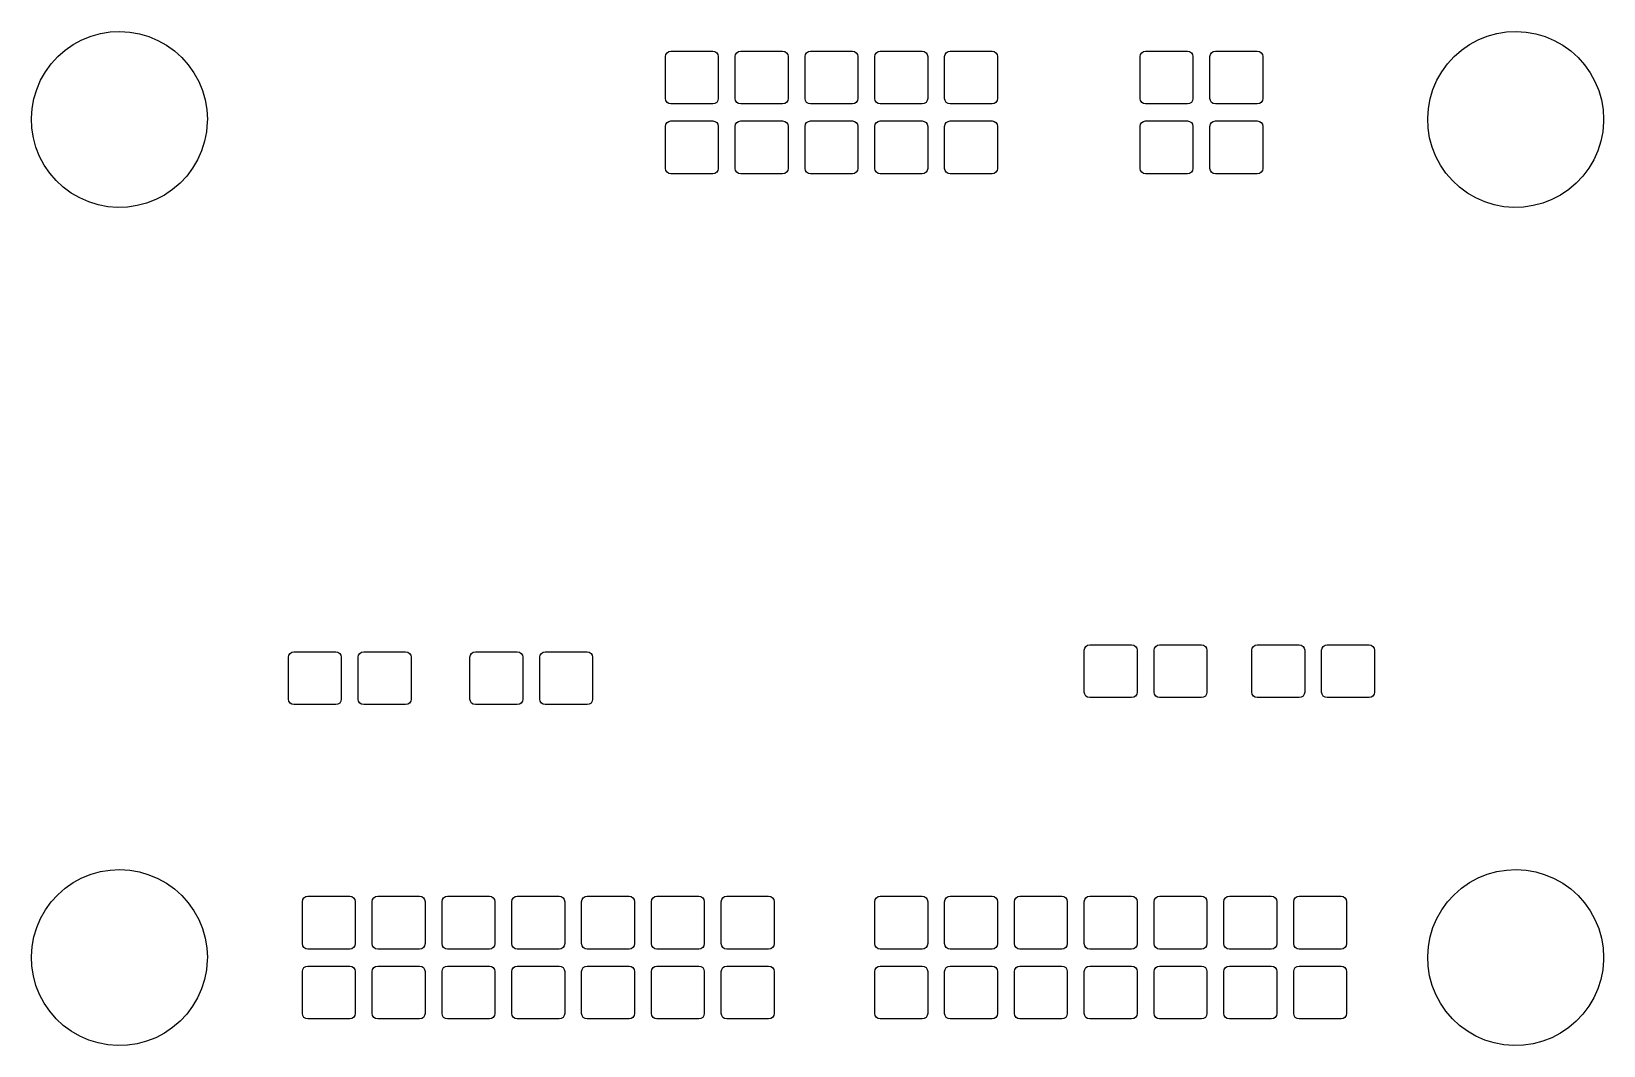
# Model space of a CAD drawing. Extents: x 0.28 to 2.54, y 0.32 to 1.78.
import ezdxf

# ---------------------------------------------------------------- set-up
doc = ezdxf.new("R2010")
doc.units = 0
doc.header["$MEASUREMENT"] = 0
doc.layers.add('BLACK', color=7, linetype='CONTINUOUS')

msp = doc.modelspace()

# ---------------------------------------------------------------- linework, layer by layer
at = {"layer": 'BLACK', "linetype": 'CONTINUOUS'}
for p, q in [((0.332436, 1.74928), (0.343986, 1.7573)), ((0.343986, 1.7573), (0.356359, 1.76399)), ((0.356359, 1.76399), (0.3694, 1.76926)), ((0.3694, 1.76926), (0.382947, 1.77305)), ((0.382947, 1.77305), (0.396831, 1.77529)), ((0.396831, 1.77529), (0.41088, 1.77598)), ((0.41088, 1.77598), (0.424917, 1.7751)), ((0.424917, 1.7751), (0.438769, 1.77266)), ((0.438769, 1.77266), (0.452262, 1.76868)), ((0.452262, 1.76868), (0.465228, 1.76323)), ((0.465228, 1.76323), (0.477506, 1.75637)), ((2.33244, 1.74928), (2.34399, 1.7573)), ((2.34399, 1.7573), (2.35636, 1.76399)), ((2.35636, 1.76399), (2.3694, 1.76926)), ((2.3694, 1.76926), (2.38295, 1.77305)), ((2.38295, 1.77305), (2.39683, 1.77529)), ((2.39683, 1.77529), (2.41088, 1.77598)), ((2.41088, 1.77598), (2.42492, 1.7751)), ((2.42492, 1.7751), (2.43877, 1.77266)), ((2.43877, 1.77266), (2.45226, 1.76868)), ((2.45226, 1.76868), (2.46523, 1.76323)), ((2.46523, 1.76323), (2.47751, 1.75637)), ((0.312369, 1.72963), (0.321853, 1.74001)), ((0.321853, 1.74001), (0.332436, 1.74928)), ((0.477506, 1.75637), (0.488942, 1.74818)), ((0.488942, 1.74818), (0.499395, 1.73877)), ((0.499395, 1.73877), (0.508733, 1.72825)), ((1.19213, 1.74), (1.19273, 1.74301)), ((1.19213, 1.68), (1.19213, 1.74)), ((1.19273, 1.74301), (1.19443, 1.74557)), ((1.19443, 1.74557), (1.19699, 1.74727)), ((1.19699, 1.74727), (1.2, 1.74787)), ((1.2, 1.74787), (1.26, 1.74787)), ((1.26, 1.74787), (1.26301, 1.74727)), ((1.26301, 1.74727), (1.26557, 1.74557)), ((1.26557, 1.74557), (1.26727, 1.74301)), ((1.26727, 1.74301), (1.26787, 1.74)), ((1.26787, 1.74), (1.26787, 1.68)), ((1.29213, 1.74), (1.29273, 1.74301)), ((1.29213, 1.68), (1.29213, 1.74)), ((1.29273, 1.74301), (1.29443, 1.74557)), ((1.29443, 1.74557), (1.29699, 1.74727)), ((1.29699, 1.74727), (1.3, 1.74787)), ((1.3, 1.74787), (1.36, 1.74787)), ((1.36, 1.74787), (1.36301, 1.74727)), ((1.36301, 1.74727), (1.36557, 1.74557)), ((1.36557, 1.74557), (1.36727, 1.74301)), ((1.36727, 1.74301), (1.36787, 1.74)), ((1.36787, 1.74), (1.36787, 1.68)), ((1.39213, 1.74), (1.39273, 1.74301)), ((1.39213, 1.68), (1.39213, 1.74)), ((1.39273, 1.74301), (1.39443, 1.74557)), ((1.39443, 1.74557), (1.39699, 1.74727)), ((1.39699, 1.74727), (1.4, 1.74787)), ((1.4, 1.74787), (1.46, 1.74787)), ((1.46, 1.74787), (1.46301, 1.74727)), ((1.46301, 1.74727), (1.46557, 1.74557)), ((1.46557, 1.74557), (1.46727, 1.74301)), ((1.46727, 1.74301), (1.46787, 1.74)), ((1.46787, 1.74), (1.46787, 1.68)), ((1.49213, 1.74), (1.49273, 1.74301)), ((1.49213, 1.68), (1.49213, 1.74)), ((1.49273, 1.74301), (1.49443, 1.74557)), ((1.49443, 1.74557), (1.49699, 1.74727)), ((1.49699, 1.74727), (1.5, 1.74787)), ((1.5, 1.74787), (1.56, 1.74787)), ((1.56, 1.74787), (1.56301, 1.74727)), ((1.56301, 1.74727), (1.56557, 1.74557)), ((1.56557, 1.74557), (1.56727, 1.74301)), ((1.56727, 1.74301), (1.56787, 1.74)), ((1.56787, 1.74), (1.56787, 1.68)), ((1.59213, 1.74), (1.59273, 1.74301)), ((1.59213, 1.68), (1.59213, 1.74)), ((1.59273, 1.74301), (1.59443, 1.74557)), ((1.59443, 1.74557), (1.59699, 1.74727)), ((1.59699, 1.74727), (1.6, 1.74787)), ((1.6, 1.74787), (1.66, 1.74787)), ((1.66, 1.74787), (1.66301, 1.74727)), ((1.66301, 1.74727), (1.66557, 1.74557)), ((1.66557, 1.74557), (1.66727, 1.74301)), ((1.66727, 1.74301), (1.66787, 1.74)), ((1.66787, 1.74), (1.66787, 1.68)), ((1.87213, 1.74), (1.87273, 1.74301)), ((1.87213, 1.68), (1.87213, 1.74)), ((1.87273, 1.74301), (1.87443, 1.74557)), ((1.87443, 1.74557), (1.87699, 1.74727)), ((1.87699, 1.74727), (1.88, 1.74787)), ((1.88, 1.74787), (1.94, 1.74787)), ((1.94, 1.74787), (1.94301, 1.74727)), ((1.94301, 1.74727), (1.94557, 1.74557)), ((1.94557, 1.74557), (1.94727, 1.74301)), ((1.94727, 1.74301), (1.94787, 1.74)), ((1.94787, 1.74), (1.94787, 1.68)), ((1.97213, 1.74), (1.97273, 1.74301)), ((1.97213, 1.68), (1.97213, 1.74)), ((1.97273, 1.74301), (1.97443, 1.74557)), ((1.97443, 1.74557), (1.97699, 1.74727)), ((1.97699, 1.74727), (1.98, 1.74787)), ((1.98, 1.74787), (2.04, 1.74787)), ((2.04, 1.74787), (2.04301, 1.74727)), ((2.04301, 1.74727), (2.04557, 1.74557)), ((2.04557, 1.74557), (2.04727, 1.74301)), ((2.04727, 1.74301), (2.04787, 1.74)), ((2.04787, 1.74), (2.04787, 1.68)), ((2.31237, 1.72963), (2.32185, 1.74001)), ((2.32185, 1.74001), (2.33244, 1.74928)), ((2.47751, 1.75637), (2.48894, 1.74818)), ((2.48894, 1.74818), (2.49939, 1.73877)), ((2.49939, 1.73877), (2.50873, 1.72825)), ((0.297154, 1.70602), (0.304102, 1.71825)), ((0.304102, 1.71825), (0.312369, 1.72963)), ((0.508733, 1.72825), (0.516841, 1.71676)), ((0.516841, 1.71676), (0.523617, 1.70444)), ((2.29715, 1.70602), (2.3041, 1.71825)), ((2.3041, 1.71825), (2.31237, 1.72963)), ((2.50873, 1.72825), (2.51684, 1.71676)), ((2.51684, 1.71676), (2.52362, 1.70444)), ((0.287548, 1.67962), (0.291614, 1.69309)), ((0.291614, 1.69309), (0.297154, 1.70602)), ((0.523617, 1.70444), (0.528977, 1.69143)), ((0.528977, 1.69143), (0.532853, 1.67791)), ((2.28755, 1.67962), (2.29161, 1.69309)), ((2.29161, 1.69309), (2.29715, 1.70602)), ((2.52362, 1.70444), (2.52898, 1.69143)), ((2.52898, 1.69143), (2.53285, 1.67791)), ((0.285009, 1.66579), (0.287548, 1.67962)), ((0.532853, 1.67791), (0.535199, 1.66404)), ((1.19273, 1.67699), (1.19213, 1.68)), ((1.19443, 1.67443), (1.19273, 1.67699)), ((1.19699, 1.67273), (1.19443, 1.67443)), ((1.2, 1.67213), (1.19699, 1.67273)), ((1.26, 1.67213), (1.2, 1.67213)), ((1.26301, 1.67273), (1.26, 1.67213)), ((1.26557, 1.67443), (1.26301, 1.67273)), ((1.26727, 1.67699), (1.26557, 1.67443)), ((1.26787, 1.68), (1.26727, 1.67699)), ((1.29273, 1.67699), (1.29213, 1.68)), ((1.29443, 1.67443), (1.29273, 1.67699)), ((1.29699, 1.67273), (1.29443, 1.67443)), ((1.3, 1.67213), (1.29699, 1.67273)), ((1.36, 1.67213), (1.3, 1.67213)), ((1.36301, 1.67273), (1.36, 1.67213)), ((1.36557, 1.67443), (1.36301, 1.67273)), ((1.36727, 1.67699), (1.36557, 1.67443)), ((1.36787, 1.68), (1.36727, 1.67699)), ((1.39273, 1.67699), (1.39213, 1.68)), ((1.39443, 1.67443), (1.39273, 1.67699)), ((1.39699, 1.67273), (1.39443, 1.67443)), ((1.4, 1.67213), (1.39699, 1.67273)), ((1.46, 1.67213), (1.4, 1.67213)), ((1.46301, 1.67273), (1.46, 1.67213)), ((1.46557, 1.67443), (1.46301, 1.67273)), ((1.46727, 1.67699), (1.46557, 1.67443)), ((1.46787, 1.68), (1.46727, 1.67699)), ((1.49273, 1.67699), (1.49213, 1.68)), ((1.49443, 1.67443), (1.49273, 1.67699)), ((1.49699, 1.67273), (1.49443, 1.67443)), ((1.5, 1.67213), (1.49699, 1.67273)), ((1.56, 1.67213), (1.5, 1.67213)), ((1.56301, 1.67273), (1.56, 1.67213)), ((1.56557, 1.67443), (1.56301, 1.67273)), ((1.56727, 1.67699), (1.56557, 1.67443)), ((1.56787, 1.68), (1.56727, 1.67699)), ((1.59273, 1.67699), (1.59213, 1.68)), ((1.59443, 1.67443), (1.59273, 1.67699)), ((1.59699, 1.67273), (1.59443, 1.67443)), ((1.6, 1.67213), (1.59699, 1.67273)), ((1.66, 1.67213), (1.6, 1.67213)), ((1.66301, 1.67273), (1.66, 1.67213)), ((1.66557, 1.67443), (1.66301, 1.67273)), ((1.66727, 1.67699), (1.66557, 1.67443)), ((1.66787, 1.68), (1.66727, 1.67699)), ((1.87273, 1.67699), (1.87213, 1.68)), ((1.87443, 1.67443), (1.87273, 1.67699)), ((1.87699, 1.67273), (1.87443, 1.67443)), ((1.88, 1.67213), (1.87699, 1.67273)), ((1.94, 1.67213), (1.88, 1.67213)), ((1.94301, 1.67273), (1.94, 1.67213)), ((1.94557, 1.67443), (1.94301, 1.67273)), ((1.94727, 1.67699), (1.94557, 1.67443)), ((1.94787, 1.68), (1.94727, 1.67699)), ((1.97273, 1.67699), (1.97213, 1.68)), ((1.97443, 1.67443), (1.97273, 1.67699)), ((1.97699, 1.67273), (1.97443, 1.67443)), ((1.98, 1.67213), (1.97699, 1.67273)), ((2.04, 1.67213), (1.98, 1.67213)), ((2.04301, 1.67273), (2.04, 1.67213)), ((2.04557, 1.67443), (2.04301, 1.67273)), ((2.04727, 1.67699), (2.04557, 1.67443)), ((2.04787, 1.68), (2.04727, 1.67699)), ((2.28501, 1.66579), (2.28755, 1.67962)), ((2.53285, 1.67791), (2.5352, 1.66404)), ((0.284028, 1.65176), (0.285009, 1.66579)), ((0.284617, 1.63771), (0.284028, 1.65176)), ((0.535935, 1.64648), (0.534758, 1.63247)), ((0.535199, 1.66404), (0.535984, 1.65)), ((0.535984, 1.65), (0.535935, 1.64648)), ((1.19273, 1.64301), (1.19443, 1.64557)), ((1.19443, 1.64557), (1.19699, 1.64727)), ((1.19699, 1.64727), (1.2, 1.64787)), ((1.2, 1.64787), (1.26, 1.64787)), ((1.26, 1.64787), (1.26301, 1.64727)), ((1.26301, 1.64727), (1.26557, 1.64557)), ((1.26557, 1.64557), (1.26727, 1.64301)), ((1.29273, 1.64301), (1.29443, 1.64557)), ((1.29443, 1.64557), (1.29699, 1.64727)), ((1.29699, 1.64727), (1.3, 1.64787)), ((1.3, 1.64787), (1.36, 1.64787)), ((1.36, 1.64787), (1.36301, 1.64727)), ((1.36301, 1.64727), (1.36557, 1.64557)), ((1.36557, 1.64557), (1.36727, 1.64301)), ((1.39273, 1.64301), (1.39443, 1.64557)), ((1.39443, 1.64557), (1.39699, 1.64727)), ((1.39699, 1.64727), (1.4, 1.64787)), ((1.4, 1.64787), (1.46, 1.64787)), ((1.46, 1.64787), (1.46301, 1.64727)), ((1.46301, 1.64727), (1.46557, 1.64557)), ((1.46557, 1.64557), (1.46727, 1.64301)), ((1.49273, 1.64301), (1.49443, 1.64557)), ((1.49443, 1.64557), (1.49699, 1.64727)), ((1.49699, 1.64727), (1.5, 1.64787)), ((1.5, 1.64787), (1.56, 1.64787)), ((1.56, 1.64787), (1.56301, 1.64727)), ((1.56301, 1.64727), (1.56557, 1.64557)), ((1.56557, 1.64557), (1.56727, 1.64301)), ((1.59273, 1.64301), (1.59443, 1.64557)), ((1.59443, 1.64557), (1.59699, 1.64727)), ((1.59699, 1.64727), (1.6, 1.64787)), ((1.6, 1.64787), (1.66, 1.64787)), ((1.66, 1.64787), (1.66301, 1.64727)), ((1.66301, 1.64727), (1.66557, 1.64557)), ((1.66557, 1.64557), (1.66727, 1.64301)), ((1.87273, 1.64301), (1.87443, 1.64557)), ((1.87443, 1.64557), (1.87699, 1.64727)), ((1.87699, 1.64727), (1.88, 1.64787)), ((1.88, 1.64787), (1.94, 1.64787)), ((1.94, 1.64787), (1.94301, 1.64727)), ((1.94301, 1.64727), (1.94557, 1.64557)), ((1.94557, 1.64557), (1.94727, 1.64301)), ((1.97273, 1.64301), (1.97443, 1.64557)), ((1.97443, 1.64557), (1.97699, 1.64727)), ((1.97699, 1.64727), (1.98, 1.64787)), ((1.98, 1.64787), (2.04, 1.64787)), ((2.04, 1.64787), (2.04301, 1.64727)), ((2.04301, 1.64727), (2.04557, 1.64557)), ((2.04557, 1.64557), (2.04727, 1.64301)), ((2.28403, 1.65176), (2.28501, 1.66579)), ((2.28462, 1.63771), (2.28403, 1.65176)), ((2.53594, 1.64648), (2.53476, 1.63247)), ((2.5352, 1.66404), (2.53598, 1.65)), ((2.53598, 1.65), (2.53594, 1.64648)), ((0.286769, 1.62381), (0.284617, 1.63771)), ((0.290457, 1.61023), (0.286769, 1.62381)), ((0.534758, 1.63247), (0.532026, 1.61867)), ((1.19213, 1.64), (1.19273, 1.64301)), ((1.19213, 1.58), (1.19213, 1.64)), ((1.26727, 1.64301), (1.26787, 1.64)), ((1.26787, 1.64), (1.26787, 1.58)), ((1.29213, 1.64), (1.29273, 1.64301)), ((1.29213, 1.58), (1.29213, 1.64)), ((1.36727, 1.64301), (1.36787, 1.64)), ((1.36787, 1.64), (1.36787, 1.58)), ((1.39213, 1.64), (1.39273, 1.64301)), ((1.39213, 1.58), (1.39213, 1.64)), ((1.46727, 1.64301), (1.46787, 1.64)), ((1.46787, 1.64), (1.46787, 1.58)), ((1.49213, 1.64), (1.49273, 1.64301)), ((1.49213, 1.58), (1.49213, 1.64)), ((1.56727, 1.64301), (1.56787, 1.64)), ((1.56787, 1.64), (1.56787, 1.58)), ((1.59213, 1.64), (1.59273, 1.64301)), ((1.59213, 1.58), (1.59213, 1.64)), ((1.66727, 1.64301), (1.66787, 1.64)), ((1.66787, 1.64), (1.66787, 1.58)), ((1.87213, 1.64), (1.87273, 1.64301)), ((1.87213, 1.58), (1.87213, 1.64)), ((1.94727, 1.64301), (1.94787, 1.64)), ((1.94787, 1.64), (1.94787, 1.58)), ((1.97213, 1.64), (1.97273, 1.64301)), ((1.97213, 1.58), (1.97213, 1.64)), ((2.04727, 1.64301), (2.04787, 1.64)), ((2.04787, 1.64), (2.04787, 1.58)), ((2.28677, 1.62381), (2.28462, 1.63771)), ((2.29046, 1.61023), (2.28677, 1.62381)), ((2.53476, 1.63247), (2.53203, 1.61867)), ((0.295634, 1.59716), (0.290457, 1.61023)), ((0.527773, 1.60526), (0.522052, 1.59241)), ((0.532026, 1.61867), (0.527773, 1.60526)), ((2.29563, 1.59716), (2.29046, 1.61023)), ((2.52777, 1.60526), (2.52205, 1.59241)), ((2.53203, 1.61867), (2.52777, 1.60526)), ((0.302238, 1.58474), (0.295634, 1.59716)), ((0.310184, 1.57313), (0.302238, 1.58474)), ((0.514935, 1.58028), (0.50651, 1.56902)), ((0.522052, 1.59241), (0.514935, 1.58028)), ((1.19273, 1.57699), (1.19213, 1.58)), ((1.19443, 1.57443), (1.19273, 1.57699)), ((1.26727, 1.57699), (1.26557, 1.57443)), ((1.26787, 1.58), (1.26727, 1.57699)), ((1.29273, 1.57699), (1.29213, 1.58)), ((1.29443, 1.57443), (1.29273, 1.57699)), ((1.36727, 1.57699), (1.36557, 1.57443)), ((1.36787, 1.58), (1.36727, 1.57699)), ((1.39273, 1.57699), (1.39213, 1.58)), ((1.39443, 1.57443), (1.39273, 1.57699)), ((1.46727, 1.57699), (1.46557, 1.57443)), ((1.46787, 1.58), (1.46727, 1.57699)), ((1.49273, 1.57699), (1.49213, 1.58)), ((1.49443, 1.57443), (1.49273, 1.57699)), ((1.56727, 1.57699), (1.56557, 1.57443)), ((1.56787, 1.58), (1.56727, 1.57699)), ((1.59273, 1.57699), (1.59213, 1.58)), ((1.59443, 1.57443), (1.59273, 1.57699)), ((1.66727, 1.57699), (1.66557, 1.57443)), ((1.66787, 1.58), (1.66727, 1.57699)), ((1.87273, 1.57699), (1.87213, 1.58)), ((1.87443, 1.57443), (1.87273, 1.57699)), ((1.94727, 1.57699), (1.94557, 1.57443)), ((1.94787, 1.58), (1.94727, 1.57699)), ((1.97273, 1.57699), (1.97213, 1.58)), ((1.97443, 1.57443), (1.97273, 1.57699)), ((2.04727, 1.57699), (2.04557, 1.57443)), ((2.04787, 1.58), (2.04727, 1.57699)), ((2.30224, 1.58474), (2.29563, 1.59716)), ((2.31018, 1.57313), (2.30224, 1.58474)), ((2.51493, 1.58028), (2.50651, 1.56902)), ((2.52205, 1.59241), (2.51493, 1.58028)), ((0.319375, 1.56248), (0.310184, 1.57313)), ((0.329695, 1.55293), (0.319375, 1.56248)), ((0.496881, 1.55877), (0.48617, 1.54965)), ((0.50651, 1.56902), (0.496881, 1.55877)), ((1.19699, 1.57273), (1.19443, 1.57443)), ((1.2, 1.57213), (1.19699, 1.57273)), ((1.26, 1.57213), (1.2, 1.57213)), ((1.26301, 1.57273), (1.26, 1.57213)), ((1.26557, 1.57443), (1.26301, 1.57273)), ((1.29699, 1.57273), (1.29443, 1.57443)), ((1.3, 1.57213), (1.29699, 1.57273)), ((1.36, 1.57213), (1.3, 1.57213)), ((1.36301, 1.57273), (1.36, 1.57213)), ((1.36557, 1.57443), (1.36301, 1.57273)), ((1.39699, 1.57273), (1.39443, 1.57443)), ((1.4, 1.57213), (1.39699, 1.57273)), ((1.46, 1.57213), (1.4, 1.57213)), ((1.46301, 1.57273), (1.46, 1.57213)), ((1.46557, 1.57443), (1.46301, 1.57273)), ((1.49699, 1.57273), (1.49443, 1.57443)), ((1.5, 1.57213), (1.49699, 1.57273)), ((1.56, 1.57213), (1.5, 1.57213)), ((1.56301, 1.57273), (1.56, 1.57213)), ((1.56557, 1.57443), (1.56301, 1.57273)), ((1.59699, 1.57273), (1.59443, 1.57443)), ((1.6, 1.57213), (1.59699, 1.57273)), ((1.66, 1.57213), (1.6, 1.57213)), ((1.66301, 1.57273), (1.66, 1.57213)), ((1.66557, 1.57443), (1.66301, 1.57273)), ((1.87699, 1.57273), (1.87443, 1.57443)), ((1.88, 1.57213), (1.87699, 1.57273)), ((1.94, 1.57213), (1.88, 1.57213)), ((1.94301, 1.57273), (1.94, 1.57213)), ((1.94557, 1.57443), (1.94301, 1.57273)), ((1.97699, 1.57273), (1.97443, 1.57443)), ((1.98, 1.57213), (1.97699, 1.57273)), ((2.04, 1.57213), (1.98, 1.57213)), ((2.04301, 1.57273), (2.04, 1.57213)), ((2.04557, 1.57443), (2.04301, 1.57273)), ((2.31937, 1.56248), (2.31018, 1.57313)), ((2.32969, 1.55293), (2.31937, 1.56248)), ((2.49688, 1.55877), (2.48617, 1.54965)), ((2.50651, 1.56902), (2.49688, 1.55877)), ((0.341016, 1.54458), (0.329695, 1.55293)), ((0.353197, 1.53755), (0.341016, 1.54458)), ((0.366085, 1.53192), (0.353197, 1.53755)), ((0.379522, 1.52776), (0.366085, 1.53192)), ((0.462045, 1.53527), (0.448931, 1.53018)), ((0.474509, 1.54178), (0.462045, 1.53527)), ((0.48617, 1.54965), (0.474509, 1.54178)), ((2.34102, 1.54458), (2.32969, 1.55293)), ((2.3532, 1.53755), (2.34102, 1.54458)), ((2.36609, 1.53192), (2.3532, 1.53755)), ((2.37952, 1.52776), (2.36609, 1.53192)), ((2.46204, 1.53527), (2.44893, 1.53018)), ((2.47451, 1.54178), (2.46204, 1.53527)), ((2.48617, 1.54965), (2.47451, 1.54178)), ((0.393338, 1.52512), (0.379522, 1.52776)), ((0.407362, 1.52404), (0.393338, 1.52512)), ((0.421418, 1.52453), (0.407362, 1.52404)), ((0.435333, 1.52659), (0.421418, 1.52453)), ((0.448931, 1.53018), (0.435333, 1.52659)), ((2.39334, 1.52512), (2.37952, 1.52776)), ((2.40736, 1.52404), (2.39334, 1.52512)), ((2.42142, 1.52453), (2.40736, 1.52404)), ((2.43533, 1.52659), (2.42142, 1.52453)), ((2.44893, 1.53018), (2.43533, 1.52659)), ((0.652126, 0.88), (0.652725, 0.883013)), ((0.652126, 0.82), (0.652126, 0.88)), ((0.652725, 0.883013), (0.654432, 0.885568)), ((0.654432, 0.885568), (0.656987, 0.887275)), ((0.656987, 0.887275), (0.66, 0.887874)), ((0.66, 0.887874), (0.72, 0.887874)), ((0.72, 0.887874), (0.723013, 0.887275)), ((0.723013, 0.887275), (0.725568, 0.885568)), ((0.725568, 0.885568), (0.727275, 0.883013)), ((0.727275, 0.883013), (0.727874, 0.88)), ((0.727874, 0.88), (0.727874, 0.82)), ((0.752126, 0.88), (0.752725, 0.883013)), ((0.752126, 0.82), (0.752126, 0.88)), ((0.752725, 0.883013), (0.754432, 0.885568)), ((0.754432, 0.885568), (0.756987, 0.887275)), ((0.756987, 0.887275), (0.76, 0.887874)), ((0.76, 0.887874), (0.82, 0.887874)), ((0.82, 0.887874), (0.823013, 0.887275)), ((0.823013, 0.887275), (0.825568, 0.885568)), ((0.825568, 0.885568), (0.827275, 0.883013)), ((0.827275, 0.883013), (0.827874, 0.88)), ((0.827874, 0.88), (0.827874, 0.82)), ((0.912126, 0.88), (0.912725, 0.883013)), ((0.912126, 0.82), (0.912126, 0.88)), ((0.912725, 0.883013), (0.914432, 0.885568)), ((0.914432, 0.885568), (0.916987, 0.887275)), ((0.916987, 0.887275), (0.92, 0.887874)), ((0.92, 0.887874), (0.98, 0.887874)), ((0.98, 0.887874), (0.983013, 0.887275)), ((0.983013, 0.887275), (0.985568, 0.885568)), ((0.985568, 0.885568), (0.987275, 0.883013)), ((0.987275, 0.883013), (0.987874, 0.88)), ((0.987874, 0.88), (0.987874, 0.82)), ((1.01213, 0.88), (1.01273, 0.883013)), ((1.01213, 0.82), (1.01213, 0.88)), ((1.01273, 0.883013), (1.01443, 0.885568)), ((1.01443, 0.885568), (1.01699, 0.887275)), ((1.01699, 0.887275), (1.02, 0.887874)), ((1.02, 0.887874), (1.08, 0.887874)), ((1.08, 0.887874), (1.08301, 0.887275)), ((1.08301, 0.887275), (1.08557, 0.885568)), ((1.08557, 0.885568), (1.08727, 0.883013)), ((1.08727, 0.883013), (1.08787, 0.88)), ((1.08787, 0.88), (1.08787, 0.82)), ((1.79213, 0.89), (1.79273, 0.893013)), ((1.79213, 0.83), (1.79213, 0.89)), ((1.79273, 0.893013), (1.79443, 0.895568)), ((1.79443, 0.895568), (1.79699, 0.897275)), ((1.79699, 0.897275), (1.8, 0.897874)), ((1.8, 0.897874), (1.86, 0.897874)), ((1.86, 0.897874), (1.86301, 0.897275)), ((1.86301, 0.897275), (1.86557, 0.895568)), ((1.86557, 0.895568), (1.86727, 0.893013)), ((1.86727, 0.893013), (1.86787, 0.89)), ((1.86787, 0.89), (1.86787, 0.83)), ((1.89213, 0.89), (1.89273, 0.893013)), ((1.89213, 0.83), (1.89213, 0.89)), ((1.89273, 0.893013), (1.89443, 0.895568)), ((1.89443, 0.895568), (1.89699, 0.897275)), ((1.89699, 0.897275), (1.9, 0.897874)), ((1.9, 0.897874), (1.96, 0.897874)), ((1.96, 0.897874), (1.96301, 0.897275)), ((1.96301, 0.897275), (1.96557, 0.895568)), ((1.96557, 0.895568), (1.96727, 0.893013)), ((1.96727, 0.893013), (1.96787, 0.89)), ((1.96787, 0.89), (1.96787, 0.83)), ((2.03213, 0.89), (2.03273, 0.893013)), ((2.03213, 0.83), (2.03213, 0.89)), ((2.03273, 0.893013), (2.03443, 0.895568)), ((2.03443, 0.895568), (2.03699, 0.897275)), ((2.03699, 0.897275), (2.04, 0.897874)), ((2.04, 0.897874), (2.1, 0.897874)), ((2.1, 0.897874), (2.10301, 0.897275)), ((2.10301, 0.897275), (2.10557, 0.895568)), ((2.10557, 0.895568), (2.10727, 0.893013)), ((2.10727, 0.893013), (2.10787, 0.89)), ((2.10787, 0.89), (2.10787, 0.83)), ((2.13213, 0.89), (2.13273, 0.893013)), ((2.13213, 0.83), (2.13213, 0.89)), ((2.13273, 0.893013), (2.13443, 0.895568)), ((2.13443, 0.895568), (2.13699, 0.897275)), ((2.13699, 0.897275), (2.14, 0.897874)), ((2.14, 0.897874), (2.2, 0.897874)), ((2.2, 0.897874), (2.20301, 0.897275)), ((2.20301, 0.897275), (2.20557, 0.895568)), ((2.20557, 0.895568), (2.20727, 0.893013)), ((2.20727, 0.893013), (2.20787, 0.89)), ((2.20787, 0.89), (2.20787, 0.83)), ((0.652725, 0.816987), (0.652126, 0.82)), ((0.654432, 0.814432), (0.652725, 0.816987)), ((0.656987, 0.812725), (0.654432, 0.814432)), ((0.66, 0.812126), (0.656987, 0.812725)), ((0.72, 0.812126), (0.66, 0.812126)), ((0.723013, 0.812725), (0.72, 0.812126)), ((0.725568, 0.814432), (0.723013, 0.812725)), ((0.727275, 0.816987), (0.725568, 0.814432)), ((0.727874, 0.82), (0.727275, 0.816987)), ((0.752725, 0.816987), (0.752126, 0.82)), ((0.754432, 0.814432), (0.752725, 0.816987)), ((0.756987, 0.812725), (0.754432, 0.814432)), ((0.76, 0.812126), (0.756987, 0.812725)), ((0.82, 0.812126), (0.76, 0.812126)), ((0.823013, 0.812725), (0.82, 0.812126)), ((0.825568, 0.814432), (0.823013, 0.812725)), ((0.827275, 0.816987), (0.825568, 0.814432)), ((0.827874, 0.82), (0.827275, 0.816987)), ((0.912725, 0.816987), (0.912126, 0.82)), ((0.914432, 0.814432), (0.912725, 0.816987)), ((0.916987, 0.812725), (0.914432, 0.814432)), ((0.92, 0.812126), (0.916987, 0.812725)), ((0.98, 0.812126), (0.92, 0.812126)), ((0.983013, 0.812725), (0.98, 0.812126)), ((0.985568, 0.814432), (0.983013, 0.812725)), ((0.987275, 0.816987), (0.985568, 0.814432)), ((0.987874, 0.82), (0.987275, 0.816987)), ((1.01273, 0.816987), (1.01213, 0.82)), ((1.01443, 0.814432), (1.01273, 0.816987)), ((1.01699, 0.812725), (1.01443, 0.814432)), ((1.02, 0.812126), (1.01699, 0.812725)), ((1.08, 0.812126), (1.02, 0.812126)), ((1.08301, 0.812725), (1.08, 0.812126)), ((1.08557, 0.814432), (1.08301, 0.812725)), ((1.08727, 0.816987), (1.08557, 0.814432)), ((1.08787, 0.82), (1.08727, 0.816987)), ((1.79273, 0.826987), (1.79213, 0.83)), ((1.79443, 0.824432), (1.79273, 0.826987)), ((1.79699, 0.822725), (1.79443, 0.824432)), ((1.8, 0.822126), (1.79699, 0.822725)), ((1.86, 0.822126), (1.8, 0.822126)), ((1.86301, 0.822725), (1.86, 0.822126)), ((1.86557, 0.824432), (1.86301, 0.822725)), ((1.86727, 0.826987), (1.86557, 0.824432)), ((1.86787, 0.83), (1.86727, 0.826987)), ((1.89273, 0.826987), (1.89213, 0.83)), ((1.89443, 0.824432), (1.89273, 0.826987)), ((1.89699, 0.822725), (1.89443, 0.824432)), ((1.9, 0.822126), (1.89699, 0.822725)), ((1.96, 0.822126), (1.9, 0.822126)), ((1.96301, 0.822725), (1.96, 0.822126)), ((1.96557, 0.824432), (1.96301, 0.822725)), ((1.96727, 0.826987), (1.96557, 0.824432)), ((1.96787, 0.83), (1.96727, 0.826987)), ((2.03273, 0.826987), (2.03213, 0.83)), ((2.03443, 0.824432), (2.03273, 0.826987)), ((2.03699, 0.822725), (2.03443, 0.824432)), ((2.04, 0.822126), (2.03699, 0.822725)), ((2.1, 0.822126), (2.04, 0.822126)), ((2.10301, 0.822725), (2.1, 0.822126)), ((2.10557, 0.824432), (2.10301, 0.822725)), ((2.10727, 0.826987), (2.10557, 0.824432)), ((2.10787, 0.83), (2.10727, 0.826987)), ((2.13273, 0.826987), (2.13213, 0.83)), ((2.13443, 0.824432), (2.13273, 0.826987)), ((2.13699, 0.822725), (2.13443, 0.824432)), ((2.14, 0.822126), (2.13699, 0.822725)), ((2.2, 0.822126), (2.14, 0.822126)), ((2.20301, 0.822725), (2.2, 0.822126)), ((2.20557, 0.824432), (2.20301, 0.822725)), ((2.20727, 0.826987), (2.20557, 0.824432)), ((2.20787, 0.83), (2.20727, 0.826987)), ((0.343986, 0.557304), (0.356359, 0.563994)), ((0.356359, 0.563994), (0.3694, 0.569263)), ((0.3694, 0.569263), (0.382947, 0.573045)), ((0.382947, 0.573045), (0.396831, 0.575294)), ((0.396831, 0.575294), (0.41088, 0.575981)), ((0.41088, 0.575981), (0.424917, 0.575098)), ((0.424917, 0.575098), (0.438769, 0.572656)), ((0.438769, 0.572656), (0.452262, 0.568684)), ((0.452262, 0.568684), (0.465228, 0.563234)), ((0.465228, 0.563234), (0.477506, 0.556372)), ((2.34399, 0.557304), (2.35636, 0.563994)), ((2.35636, 0.563994), (2.3694, 0.569263)), ((2.3694, 0.569263), (2.38295, 0.573045)), ((2.38295, 0.573045), (2.39683, 0.575294)), ((2.39683, 0.575294), (2.41088, 0.575981)), ((2.41088, 0.575981), (2.42492, 0.575098)), ((2.42492, 0.575098), (2.43877, 0.572656)), ((2.43877, 0.572656), (2.45226, 0.568684)), ((2.45226, 0.568684), (2.46523, 0.563234)), ((2.46523, 0.563234), (2.47751, 0.556372)), ((0.321853, 0.540012), (0.332436, 0.549277)), ((0.332436, 0.549277), (0.343986, 0.557304)), ((0.477506, 0.556372), (0.488942, 0.548184)), ((0.488942, 0.548184), (0.499395, 0.538773)), ((2.32185, 0.540012), (2.33244, 0.549277)), ((2.33244, 0.549277), (2.34399, 0.557304)), ((2.47751, 0.556372), (2.48894, 0.548184)), ((2.48894, 0.548184), (2.49939, 0.538773)), ((0.297154, 0.506017), (0.304102, 0.518247)), ((0.304102, 0.518247), (0.312369, 0.529626)), ((0.312369, 0.529626), (0.321853, 0.540012)), ((0.499395, 0.538773), (0.508733, 0.528255)), ((0.508733, 0.528255), (0.516841, 0.516761)), ((0.672126, 0.53), (0.672725, 0.533013)), ((0.672126, 0.47), (0.672126, 0.53)), ((0.672725, 0.533013), (0.674432, 0.535568)), ((0.674432, 0.535568), (0.676987, 0.537275)), ((0.676987, 0.537275), (0.68, 0.537874)), ((0.68, 0.537874), (0.74, 0.537874)), ((0.74, 0.537874), (0.743013, 0.537275)), ((0.743013, 0.537275), (0.745568, 0.535568)), ((0.745568, 0.535568), (0.747275, 0.533013)), ((0.747275, 0.533013), (0.747874, 0.53)), ((0.747874, 0.53), (0.747874, 0.47)), ((0.772126, 0.53), (0.772725, 0.533013)), ((0.772126, 0.47), (0.772126, 0.53)), ((0.772725, 0.533013), (0.774432, 0.535568)), ((0.774432, 0.535568), (0.776987, 0.537275)), ((0.776987, 0.537275), (0.78, 0.537874)), ((0.78, 0.537874), (0.84, 0.537874)), ((0.84, 0.537874), (0.843013, 0.537275)), ((0.843013, 0.537275), (0.845568, 0.535568)), ((0.845568, 0.535568), (0.847275, 0.533013)), ((0.847275, 0.533013), (0.847874, 0.53)), ((0.847874, 0.53), (0.847874, 0.47)), ((0.872126, 0.53), (0.872725, 0.533013)), ((0.872126, 0.47), (0.872126, 0.53)), ((0.872725, 0.533013), (0.874432, 0.535568)), ((0.874432, 0.535568), (0.876987, 0.537275)), ((0.876987, 0.537275), (0.88, 0.537874)), ((0.88, 0.537874), (0.94, 0.537874)), ((0.94, 0.537874), (0.943013, 0.537275)), ((0.943013, 0.537275), (0.945568, 0.535568)), ((0.945568, 0.535568), (0.947275, 0.533013)), ((0.947275, 0.533013), (0.947874, 0.53)), ((0.947874, 0.53), (0.947874, 0.47)), ((0.972126, 0.53), (0.972725, 0.533013)), ((0.972126, 0.47), (0.972126, 0.53)), ((0.972725, 0.533013), (0.974432, 0.535568)), ((0.974432, 0.535568), (0.976987, 0.537275)), ((0.976987, 0.537275), (0.98, 0.537874)), ((0.98, 0.537874), (1.04, 0.537874)), ((1.04, 0.537874), (1.04301, 0.537275)), ((1.04301, 0.537275), (1.04557, 0.535568)), ((1.04557, 0.535568), (1.04727, 0.533013)), ((1.04727, 0.533013), (1.04787, 0.53)), ((1.04787, 0.53), (1.04787, 0.47)), ((1.07213, 0.53), (1.07273, 0.533013)), ((1.07213, 0.47), (1.07213, 0.53)), ((1.07273, 0.533013), (1.07443, 0.535568)), ((1.07443, 0.535568), (1.07699, 0.537275)), ((1.07699, 0.537275), (1.08, 0.537874)), ((1.08, 0.537874), (1.14, 0.537874)), ((1.14, 0.537874), (1.14301, 0.537275)), ((1.14301, 0.537275), (1.14557, 0.535568)), ((1.14557, 0.535568), (1.14727, 0.533013)), ((1.14727, 0.533013), (1.14787, 0.53)), ((1.14787, 0.53), (1.14787, 0.47)), ((1.17213, 0.53), (1.17273, 0.533013)), ((1.17213, 0.47), (1.17213, 0.53)), ((1.17273, 0.533013), (1.17443, 0.535568)), ((1.17443, 0.535568), (1.17699, 0.537275)), ((1.17699, 0.537275), (1.18, 0.537874)), ((1.18, 0.537874), (1.24, 0.537874)), ((1.24, 0.537874), (1.24301, 0.537275)), ((1.24301, 0.537275), (1.24557, 0.535568)), ((1.24557, 0.535568), (1.24727, 0.533013)), ((1.24727, 0.533013), (1.24787, 0.53)), ((1.24787, 0.53), (1.24787, 0.47)), ((1.27213, 0.53), (1.27273, 0.533013)), ((1.27213, 0.47), (1.27213, 0.53)), ((1.27273, 0.533013), (1.27443, 0.535568)), ((1.27443, 0.535568), (1.27699, 0.537275)), ((1.27699, 0.537275), (1.28, 0.537874)), ((1.28, 0.537874), (1.34, 0.537874)), ((1.34, 0.537874), (1.34301, 0.537275)), ((1.34301, 0.537275), (1.34557, 0.535568)), ((1.34557, 0.535568), (1.34727, 0.533013)), ((1.34727, 0.533013), (1.34787, 0.53)), ((1.34787, 0.53), (1.34787, 0.47)), ((1.49213, 0.53), (1.49273, 0.533013)), ((1.49213, 0.47), (1.49213, 0.53)), ((1.49273, 0.533013), (1.49443, 0.535568)), ((1.49443, 0.535568), (1.49699, 0.537275)), ((1.49699, 0.537275), (1.5, 0.537874)), ((1.5, 0.537874), (1.56, 0.537874)), ((1.56, 0.537874), (1.56301, 0.537275)), ((1.56301, 0.537275), (1.56557, 0.535568)), ((1.56557, 0.535568), (1.56727, 0.533013)), ((1.56727, 0.533013), (1.56787, 0.53)), ((1.56787, 0.53), (1.56787, 0.47)), ((1.59213, 0.53), (1.59273, 0.533013)), ((1.59213, 0.47), (1.59213, 0.53)), ((1.59273, 0.533013), (1.59443, 0.535568)), ((1.59443, 0.535568), (1.59699, 0.537275)), ((1.59699, 0.537275), (1.6, 0.537874)), ((1.6, 0.537874), (1.66, 0.537874)), ((1.66, 0.537874), (1.66301, 0.537275)), ((1.66301, 0.537275), (1.66557, 0.535568)), ((1.66557, 0.535568), (1.66727, 0.533013)), ((1.66727, 0.533013), (1.66787, 0.53)), ((1.66787, 0.53), (1.66787, 0.47)), ((1.69213, 0.53), (1.69273, 0.533013)), ((1.69213, 0.47), (1.69213, 0.53)), ((1.69273, 0.533013), (1.69443, 0.535568)), ((1.69443, 0.535568), (1.69699, 0.537275)), ((1.69699, 0.537275), (1.7, 0.537874)), ((1.7, 0.537874), (1.76, 0.537874)), ((1.76, 0.537874), (1.76301, 0.537275)), ((1.76301, 0.537275), (1.76557, 0.535568)), ((1.76557, 0.535568), (1.76727, 0.533013)), ((1.76727, 0.533013), (1.76787, 0.53)), ((1.76787, 0.53), (1.76787, 0.47)), ((1.79213, 0.53), (1.79273, 0.533013)), ((1.79213, 0.47), (1.79213, 0.53)), ((1.79273, 0.533013), (1.79443, 0.535568)), ((1.79443, 0.535568), (1.79699, 0.537275)), ((1.79699, 0.537275), (1.8, 0.537874)), ((1.8, 0.537874), (1.86, 0.537874)), ((1.86, 0.537874), (1.86301, 0.537275)), ((1.86301, 0.537275), (1.86557, 0.535568)), ((1.86557, 0.535568), (1.86727, 0.533013)), ((1.86727, 0.533013), (1.86787, 0.53)), ((1.86787, 0.53), (1.86787, 0.47)), ((1.89213, 0.53), (1.89273, 0.533013)), ((1.89213, 0.47), (1.89213, 0.53)), ((1.89273, 0.533013), (1.89443, 0.535568)), ((1.89443, 0.535568), (1.89699, 0.537275)), ((1.89699, 0.537275), (1.9, 0.537874)), ((1.9, 0.537874), (1.96, 0.537874)), ((1.96, 0.537874), (1.96301, 0.537275)), ((1.96301, 0.537275), (1.96557, 0.535568)), ((1.96557, 0.535568), (1.96727, 0.533013)), ((1.96727, 0.533013), (1.96787, 0.53)), ((1.96787, 0.53), (1.96787, 0.47)), ((1.99213, 0.53), (1.99273, 0.533013)), ((1.99213, 0.47), (1.99213, 0.53)), ((1.99273, 0.533013), (1.99443, 0.535568)), ((1.99443, 0.535568), (1.99699, 0.537275)), ((1.99699, 0.537275), (2, 0.537874)), ((2, 0.537874), (2.06, 0.537874)), ((2.06, 0.537874), (2.06301, 0.537275)), ((2.06301, 0.537275), (2.06557, 0.535568)), ((2.06557, 0.535568), (2.06727, 0.533013)), ((2.06727, 0.533013), (2.06787, 0.53)), ((2.06787, 0.53), (2.06787, 0.47)), ((2.09213, 0.53), (2.09273, 0.533013)), ((2.09213, 0.47), (2.09213, 0.53)), ((2.09273, 0.533013), (2.09443, 0.535568)), ((2.09443, 0.535568), (2.09699, 0.537275)), ((2.09699, 0.537275), (2.1, 0.537874)), ((2.1, 0.537874), (2.16, 0.537874)), ((2.16, 0.537874), (2.16301, 0.537275)), ((2.16301, 0.537275), (2.16557, 0.535568)), ((2.16557, 0.535568), (2.16727, 0.533013)), ((2.16727, 0.533013), (2.16787, 0.53)), ((2.16787, 0.53), (2.16787, 0.47)), ((2.29715, 0.506017), (2.3041, 0.518247)), ((2.3041, 0.518247), (2.31237, 0.529626)), ((2.31237, 0.529626), (2.32185, 0.540012)), ((2.49939, 0.538773), (2.50873, 0.528255)), ((2.50873, 0.528255), (2.51684, 0.516761)), ((0.291614, 0.493089), (0.297154, 0.506017)), ((0.516841, 0.516761), (0.523617, 0.504436)), ((0.523617, 0.504436), (0.528977, 0.491432)), ((2.29161, 0.493089), (2.29715, 0.506017)), ((2.51684, 0.516761), (2.52362, 0.504436)), ((2.52362, 0.504436), (2.52898, 0.491432)), ((0.285009, 0.46579), (0.287548, 0.479624)), ((0.287548, 0.479624), (0.291614, 0.493089)), ((0.528977, 0.491432), (0.532853, 0.477912)), ((0.532853, 0.477912), (0.535199, 0.464043)), ((2.28501, 0.46579), (2.28755, 0.479624)), ((2.28755, 0.479624), (2.29161, 0.493089)), ((2.52898, 0.491432), (2.53285, 0.477912)), ((2.53285, 0.477912), (2.5352, 0.464043)), ((0.284028, 0.451759), (0.285009, 0.46579)), ((0.284617, 0.437706), (0.284028, 0.451759)), ((0.535199, 0.464043), (0.535984, 0.45)), ((0.672725, 0.466987), (0.672126, 0.47)), ((0.674432, 0.464432), (0.672725, 0.466987)), ((0.676987, 0.462725), (0.674432, 0.464432)), ((0.68, 0.462126), (0.676987, 0.462725)), ((0.74, 0.462126), (0.68, 0.462126)), ((0.743013, 0.462725), (0.74, 0.462126)), ((0.745568, 0.464432), (0.743013, 0.462725)), ((0.747275, 0.466987), (0.745568, 0.464432)), ((0.747874, 0.47), (0.747275, 0.466987)), ((0.772725, 0.466987), (0.772126, 0.47)), ((0.774432, 0.464432), (0.772725, 0.466987)), ((0.776987, 0.462725), (0.774432, 0.464432)), ((0.78, 0.462126), (0.776987, 0.462725)), ((0.84, 0.462126), (0.78, 0.462126)), ((0.843013, 0.462725), (0.84, 0.462126)), ((0.845568, 0.464432), (0.843013, 0.462725)), ((0.847275, 0.466987), (0.845568, 0.464432)), ((0.847874, 0.47), (0.847275, 0.466987)), ((0.872725, 0.466987), (0.872126, 0.47)), ((0.874432, 0.464432), (0.872725, 0.466987)), ((0.876987, 0.462725), (0.874432, 0.464432)), ((0.88, 0.462126), (0.876987, 0.462725)), ((0.94, 0.462126), (0.88, 0.462126)), ((0.943013, 0.462725), (0.94, 0.462126)), ((0.945568, 0.464432), (0.943013, 0.462725)), ((0.947275, 0.466987), (0.945568, 0.464432)), ((0.947874, 0.47), (0.947275, 0.466987)), ((0.972725, 0.466987), (0.972126, 0.47)), ((0.974432, 0.464432), (0.972725, 0.466987)), ((0.976987, 0.462725), (0.974432, 0.464432)), ((0.98, 0.462126), (0.976987, 0.462725)), ((1.04, 0.462126), (0.98, 0.462126)), ((1.04301, 0.462725), (1.04, 0.462126)), ((1.04557, 0.464432), (1.04301, 0.462725)), ((1.04727, 0.466987), (1.04557, 0.464432)), ((1.04787, 0.47), (1.04727, 0.466987)), ((1.07273, 0.466987), (1.07213, 0.47)), ((1.07443, 0.464432), (1.07273, 0.466987)), ((1.07699, 0.462725), (1.07443, 0.464432)), ((1.08, 0.462126), (1.07699, 0.462725)), ((1.14, 0.462126), (1.08, 0.462126)), ((1.14301, 0.462725), (1.14, 0.462126)), ((1.14557, 0.464432), (1.14301, 0.462725)), ((1.14727, 0.466987), (1.14557, 0.464432)), ((1.14787, 0.47), (1.14727, 0.466987)), ((1.17273, 0.466987), (1.17213, 0.47)), ((1.17443, 0.464432), (1.17273, 0.466987)), ((1.17699, 0.462725), (1.17443, 0.464432)), ((1.18, 0.462126), (1.17699, 0.462725)), ((1.24, 0.462126), (1.18, 0.462126)), ((1.24301, 0.462725), (1.24, 0.462126)), ((1.24557, 0.464432), (1.24301, 0.462725)), ((1.24727, 0.466987), (1.24557, 0.464432)), ((1.24787, 0.47), (1.24727, 0.466987)), ((1.27273, 0.466987), (1.27213, 0.47)), ((1.27443, 0.464432), (1.27273, 0.466987)), ((1.27699, 0.462725), (1.27443, 0.464432)), ((1.28, 0.462126), (1.27699, 0.462725)), ((1.34, 0.462126), (1.28, 0.462126)), ((1.34301, 0.462725), (1.34, 0.462126)), ((1.34557, 0.464432), (1.34301, 0.462725)), ((1.34727, 0.466987), (1.34557, 0.464432)), ((1.34787, 0.47), (1.34727, 0.466987)), ((1.49273, 0.466987), (1.49213, 0.47)), ((1.49443, 0.464432), (1.49273, 0.466987)), ((1.49699, 0.462725), (1.49443, 0.464432)), ((1.5, 0.462126), (1.49699, 0.462725)), ((1.56, 0.462126), (1.5, 0.462126)), ((1.56301, 0.462725), (1.56, 0.462126)), ((1.56557, 0.464432), (1.56301, 0.462725)), ((1.56727, 0.466987), (1.56557, 0.464432)), ((1.56787, 0.47), (1.56727, 0.466987)), ((1.59273, 0.466987), (1.59213, 0.47)), ((1.59443, 0.464432), (1.59273, 0.466987)), ((1.59699, 0.462725), (1.59443, 0.464432)), ((1.6, 0.462126), (1.59699, 0.462725)), ((1.66, 0.462126), (1.6, 0.462126)), ((1.66301, 0.462725), (1.66, 0.462126)), ((1.66557, 0.464432), (1.66301, 0.462725)), ((1.66727, 0.466987), (1.66557, 0.464432)), ((1.66787, 0.47), (1.66727, 0.466987)), ((1.69273, 0.466987), (1.69213, 0.47)), ((1.69443, 0.464432), (1.69273, 0.466987)), ((1.69699, 0.462725), (1.69443, 0.464432)), ((1.7, 0.462126), (1.69699, 0.462725)), ((1.76, 0.462126), (1.7, 0.462126)), ((1.76301, 0.462725), (1.76, 0.462126)), ((1.76557, 0.464432), (1.76301, 0.462725)), ((1.76727, 0.466987), (1.76557, 0.464432)), ((1.76787, 0.47), (1.76727, 0.466987)), ((1.79273, 0.466987), (1.79213, 0.47)), ((1.79443, 0.464432), (1.79273, 0.466987)), ((1.79699, 0.462725), (1.79443, 0.464432)), ((1.8, 0.462126), (1.79699, 0.462725)), ((1.86, 0.462126), (1.8, 0.462126)), ((1.86301, 0.462725), (1.86, 0.462126)), ((1.86557, 0.464432), (1.86301, 0.462725)), ((1.86727, 0.466987), (1.86557, 0.464432)), ((1.86787, 0.47), (1.86727, 0.466987)), ((1.89273, 0.466987), (1.89213, 0.47)), ((1.89443, 0.464432), (1.89273, 0.466987)), ((1.89699, 0.462725), (1.89443, 0.464432)), ((1.9, 0.462126), (1.89699, 0.462725)), ((1.96, 0.462126), (1.9, 0.462126)), ((1.96301, 0.462725), (1.96, 0.462126)), ((1.96557, 0.464432), (1.96301, 0.462725)), ((1.96727, 0.466987), (1.96557, 0.464432)), ((1.96787, 0.47), (1.96727, 0.466987)), ((1.99273, 0.466987), (1.99213, 0.47)), ((1.99443, 0.464432), (1.99273, 0.466987)), ((1.99699, 0.462725), (1.99443, 0.464432)), ((2, 0.462126), (1.99699, 0.462725)), ((2.06, 0.462126), (2, 0.462126)), ((2.06301, 0.462725), (2.06, 0.462126)), ((2.06557, 0.464432), (2.06301, 0.462725)), ((2.06727, 0.466987), (2.06557, 0.464432)), ((2.06787, 0.47), (2.06727, 0.466987)), ((2.09273, 0.466987), (2.09213, 0.47)), ((2.09443, 0.464432), (2.09273, 0.466987)), ((2.09699, 0.462725), (2.09443, 0.464432)), ((2.1, 0.462126), (2.09699, 0.462725)), ((2.16, 0.462126), (2.1, 0.462126)), ((2.16301, 0.462725), (2.16, 0.462126)), ((2.16557, 0.464432), (2.16301, 0.462725)), ((2.16727, 0.466987), (2.16557, 0.464432)), ((2.16787, 0.47), (2.16727, 0.466987)), ((2.28403, 0.451759), (2.28501, 0.46579)), ((2.28462, 0.437706), (2.28403, 0.451759)), ((2.5352, 0.464043), (2.53598, 0.45)), ((0.286769, 0.423806), (0.284617, 0.437706)), ((0.534758, 0.432466), (0.532026, 0.418669)), ((0.535935, 0.446482), (0.534758, 0.432466)), ((0.535984, 0.45), (0.535935, 0.446482)), ((0.672126, 0.43), (0.672725, 0.433013)), ((0.672126, 0.37), (0.672126, 0.43)), ((0.672725, 0.433013), (0.674432, 0.435568)), ((0.674432, 0.435568), (0.676987, 0.437275)), ((0.676987, 0.437275), (0.68, 0.437874)), ((0.68, 0.437874), (0.74, 0.437874)), ((0.74, 0.437874), (0.743013, 0.437275)), ((0.743013, 0.437275), (0.745568, 0.435568)), ((0.745568, 0.435568), (0.747275, 0.433013)), ((0.747275, 0.433013), (0.747874, 0.43)), ((0.747874, 0.43), (0.747874, 0.37)), ((0.772126, 0.43), (0.772725, 0.433013)), ((0.772126, 0.37), (0.772126, 0.43)), ((0.772725, 0.433013), (0.774432, 0.435568)), ((0.774432, 0.435568), (0.776987, 0.437275)), ((0.776987, 0.437275), (0.78, 0.437874)), ((0.78, 0.437874), (0.84, 0.437874)), ((0.84, 0.437874), (0.843013, 0.437275)), ((0.843013, 0.437275), (0.845568, 0.435568)), ((0.845568, 0.435568), (0.847275, 0.433013)), ((0.847275, 0.433013), (0.847874, 0.43)), ((0.847874, 0.43), (0.847874, 0.37)), ((0.872126, 0.43), (0.872725, 0.433013)), ((0.872126, 0.37), (0.872126, 0.43)), ((0.872725, 0.433013), (0.874432, 0.435568)), ((0.874432, 0.435568), (0.876987, 0.437275)), ((0.876987, 0.437275), (0.88, 0.437874)), ((0.88, 0.437874), (0.94, 0.437874)), ((0.94, 0.437874), (0.943013, 0.437275)), ((0.943013, 0.437275), (0.945568, 0.435568)), ((0.945568, 0.435568), (0.947275, 0.433013)), ((0.947275, 0.433013), (0.947874, 0.43)), ((0.947874, 0.43), (0.947874, 0.37)), ((0.972126, 0.43), (0.972725, 0.433013)), ((0.972126, 0.37), (0.972126, 0.43)), ((0.972725, 0.433013), (0.974432, 0.435568)), ((0.974432, 0.435568), (0.976987, 0.437275)), ((0.976987, 0.437275), (0.98, 0.437874)), ((0.98, 0.437874), (1.04, 0.437874)), ((1.04, 0.437874), (1.04301, 0.437275)), ((1.04301, 0.437275), (1.04557, 0.435568)), ((1.04557, 0.435568), (1.04727, 0.433013)), ((1.04727, 0.433013), (1.04787, 0.43)), ((1.04787, 0.43), (1.04787, 0.37)), ((1.07213, 0.43), (1.07273, 0.433013)), ((1.07213, 0.37), (1.07213, 0.43)), ((1.07273, 0.433013), (1.07443, 0.435568)), ((1.07443, 0.435568), (1.07699, 0.437275)), ((1.07699, 0.437275), (1.08, 0.437874)), ((1.08, 0.437874), (1.14, 0.437874)), ((1.14, 0.437874), (1.14301, 0.437275)), ((1.14301, 0.437275), (1.14557, 0.435568)), ((1.14557, 0.435568), (1.14727, 0.433013)), ((1.14727, 0.433013), (1.14787, 0.43)), ((1.14787, 0.43), (1.14787, 0.37)), ((1.17213, 0.43), (1.17273, 0.433013)), ((1.17213, 0.37), (1.17213, 0.43)), ((1.17273, 0.433013), (1.17443, 0.435568)), ((1.17443, 0.435568), (1.17699, 0.437275)), ((1.17699, 0.437275), (1.18, 0.437874)), ((1.18, 0.437874), (1.24, 0.437874)), ((1.24, 0.437874), (1.24301, 0.437275)), ((1.24301, 0.437275), (1.24557, 0.435568)), ((1.24557, 0.435568), (1.24727, 0.433013)), ((1.24727, 0.433013), (1.24787, 0.43)), ((1.24787, 0.43), (1.24787, 0.37)), ((1.27213, 0.43), (1.27273, 0.433013)), ((1.27213, 0.37), (1.27213, 0.43)), ((1.27273, 0.433013), (1.27443, 0.435568)), ((1.27443, 0.435568), (1.27699, 0.437275)), ((1.27699, 0.437275), (1.28, 0.437874)), ((1.28, 0.437874), (1.34, 0.437874)), ((1.34, 0.437874), (1.34301, 0.437275)), ((1.34301, 0.437275), (1.34557, 0.435568)), ((1.34557, 0.435568), (1.34727, 0.433013)), ((1.34727, 0.433013), (1.34787, 0.43)), ((1.34787, 0.43), (1.34787, 0.37)), ((1.49213, 0.43), (1.49273, 0.433013)), ((1.49213, 0.37), (1.49213, 0.43)), ((1.49273, 0.433013), (1.49443, 0.435568)), ((1.49443, 0.435568), (1.49699, 0.437275)), ((1.49699, 0.437275), (1.5, 0.437874)), ((1.5, 0.437874), (1.56, 0.437874)), ((1.56, 0.437874), (1.56301, 0.437275)), ((1.56301, 0.437275), (1.56557, 0.435568)), ((1.56557, 0.435568), (1.56727, 0.433013)), ((1.56727, 0.433013), (1.56787, 0.43)), ((1.56787, 0.43), (1.56787, 0.37)), ((1.59213, 0.43), (1.59273, 0.433013)), ((1.59213, 0.37), (1.59213, 0.43)), ((1.59273, 0.433013), (1.59443, 0.435568)), ((1.59443, 0.435568), (1.59699, 0.437275)), ((1.59699, 0.437275), (1.6, 0.437874)), ((1.6, 0.437874), (1.66, 0.437874)), ((1.66, 0.437874), (1.66301, 0.437275)), ((1.66301, 0.437275), (1.66557, 0.435568)), ((1.66557, 0.435568), (1.66727, 0.433013)), ((1.66727, 0.433013), (1.66787, 0.43)), ((1.66787, 0.43), (1.66787, 0.37)), ((1.69213, 0.43), (1.69273, 0.433013)), ((1.69213, 0.37), (1.69213, 0.43)), ((1.69273, 0.433013), (1.69443, 0.435568)), ((1.69443, 0.435568), (1.69699, 0.437275)), ((1.69699, 0.437275), (1.7, 0.437874)), ((1.7, 0.437874), (1.76, 0.437874)), ((1.76, 0.437874), (1.76301, 0.437275)), ((1.76301, 0.437275), (1.76557, 0.435568)), ((1.76557, 0.435568), (1.76727, 0.433013)), ((1.76727, 0.433013), (1.76787, 0.43)), ((1.76787, 0.43), (1.76787, 0.37)), ((1.79213, 0.43), (1.79273, 0.433013)), ((1.79213, 0.37), (1.79213, 0.43)), ((1.79273, 0.433013), (1.79443, 0.435568)), ((1.79443, 0.435568), (1.79699, 0.437275)), ((1.79699, 0.437275), (1.8, 0.437874)), ((1.8, 0.437874), (1.86, 0.437874)), ((1.86, 0.437874), (1.86301, 0.437275)), ((1.86301, 0.437275), (1.86557, 0.435568)), ((1.86557, 0.435568), (1.86727, 0.433013)), ((1.86727, 0.433013), (1.86787, 0.43)), ((1.86787, 0.43), (1.86787, 0.37)), ((1.89213, 0.43), (1.89273, 0.433013)), ((1.89213, 0.37), (1.89213, 0.43)), ((1.89273, 0.433013), (1.89443, 0.435568)), ((1.89443, 0.435568), (1.89699, 0.437275)), ((1.89699, 0.437275), (1.9, 0.437874)), ((1.9, 0.437874), (1.96, 0.437874)), ((1.96, 0.437874), (1.96301, 0.437275)), ((1.96301, 0.437275), (1.96557, 0.435568)), ((1.96557, 0.435568), (1.96727, 0.433013)), ((1.96727, 0.433013), (1.96787, 0.43)), ((1.96787, 0.43), (1.96787, 0.37)), ((1.99213, 0.43), (1.99273, 0.433013)), ((1.99213, 0.37), (1.99213, 0.43)), ((1.99273, 0.433013), (1.99443, 0.435568)), ((1.99443, 0.435568), (1.99699, 0.437275)), ((1.99699, 0.437275), (2, 0.437874)), ((2, 0.437874), (2.06, 0.437874)), ((2.06, 0.437874), (2.06301, 0.437275)), ((2.06301, 0.437275), (2.06557, 0.435568)), ((2.06557, 0.435568), (2.06727, 0.433013)), ((2.06727, 0.433013), (2.06787, 0.43)), ((2.06787, 0.43), (2.06787, 0.37)), ((2.09213, 0.43), (2.09273, 0.433013)), ((2.09213, 0.37), (2.09213, 0.43)), ((2.09273, 0.433013), (2.09443, 0.435568)), ((2.09443, 0.435568), (2.09699, 0.437275)), ((2.09699, 0.437275), (2.1, 0.437874)), ((2.1, 0.437874), (2.16, 0.437874)), ((2.16, 0.437874), (2.16301, 0.437275)), ((2.16301, 0.437275), (2.16557, 0.435568)), ((2.16557, 0.435568), (2.16727, 0.433013)), ((2.16727, 0.433013), (2.16787, 0.43)), ((2.16787, 0.43), (2.16787, 0.37)), ((2.28677, 0.423806), (2.28462, 0.437706)), ((2.53476, 0.432466), (2.53203, 0.418669)), ((2.53594, 0.446482), (2.53476, 0.432466)), ((2.53598, 0.45), (2.53594, 0.446482)), ((0.290457, 0.410233), (0.286769, 0.423806)), ((0.295634, 0.397156), (0.290457, 0.410233)), ((0.532026, 0.418669), (0.527773, 0.405262)), ((2.29046, 0.410233), (2.28677, 0.423806)), ((2.29563, 0.397156), (2.29046, 0.410233)), ((2.53203, 0.418669), (2.52777, 0.405262)), ((0.302238, 0.384737), (0.295634, 0.397156)), ((0.310184, 0.373131), (0.302238, 0.384737)), ((0.522052, 0.392413), (0.514935, 0.380281)), ((0.527773, 0.405262), (0.522052, 0.392413)), ((2.30224, 0.384737), (2.29563, 0.397156)), ((2.31018, 0.373131), (2.30224, 0.384737)), ((2.52205, 0.392413), (2.51493, 0.380281)), ((2.52777, 0.405262), (2.52205, 0.392413)), ((0.319375, 0.362484), (0.310184, 0.373131)), ((0.329695, 0.352927), (0.319375, 0.362484)), ((0.50651, 0.369019), (0.496881, 0.358766)), ((0.514935, 0.380281), (0.50651, 0.369019)), ((0.672725, 0.366987), (0.672126, 0.37)), ((0.674432, 0.364432), (0.672725, 0.366987)), ((0.676987, 0.362725), (0.674432, 0.364432)), ((0.68, 0.362126), (0.676987, 0.362725)), ((0.74, 0.362126), (0.68, 0.362126)), ((0.743013, 0.362725), (0.74, 0.362126)), ((0.745568, 0.364432), (0.743013, 0.362725)), ((0.747275, 0.366987), (0.745568, 0.364432)), ((0.747874, 0.37), (0.747275, 0.366987)), ((0.772725, 0.366987), (0.772126, 0.37)), ((0.774432, 0.364432), (0.772725, 0.366987)), ((0.776987, 0.362725), (0.774432, 0.364432)), ((0.78, 0.362126), (0.776987, 0.362725)), ((0.84, 0.362126), (0.78, 0.362126)), ((0.843013, 0.362725), (0.84, 0.362126)), ((0.845568, 0.364432), (0.843013, 0.362725)), ((0.847275, 0.366987), (0.845568, 0.364432)), ((0.847874, 0.37), (0.847275, 0.366987)), ((0.872725, 0.366987), (0.872126, 0.37)), ((0.874432, 0.364432), (0.872725, 0.366987)), ((0.876987, 0.362725), (0.874432, 0.364432)), ((0.88, 0.362126), (0.876987, 0.362725)), ((0.94, 0.362126), (0.88, 0.362126)), ((0.943013, 0.362725), (0.94, 0.362126)), ((0.945568, 0.364432), (0.943013, 0.362725)), ((0.947275, 0.366987), (0.945568, 0.364432)), ((0.947874, 0.37), (0.947275, 0.366987)), ((0.972725, 0.366987), (0.972126, 0.37)), ((0.974432, 0.364432), (0.972725, 0.366987)), ((0.976987, 0.362725), (0.974432, 0.364432)), ((0.98, 0.362126), (0.976987, 0.362725)), ((1.04, 0.362126), (0.98, 0.362126)), ((1.04301, 0.362725), (1.04, 0.362126)), ((1.04557, 0.364432), (1.04301, 0.362725)), ((1.04727, 0.366987), (1.04557, 0.364432)), ((1.04787, 0.37), (1.04727, 0.366987)), ((1.07273, 0.366987), (1.07213, 0.37)), ((1.07443, 0.364432), (1.07273, 0.366987)), ((1.07699, 0.362725), (1.07443, 0.364432)), ((1.08, 0.362126), (1.07699, 0.362725)), ((1.14, 0.362126), (1.08, 0.362126)), ((1.14301, 0.362725), (1.14, 0.362126)), ((1.14557, 0.364432), (1.14301, 0.362725)), ((1.14727, 0.366987), (1.14557, 0.364432)), ((1.14787, 0.37), (1.14727, 0.366987)), ((1.17273, 0.366987), (1.17213, 0.37)), ((1.17443, 0.364432), (1.17273, 0.366987)), ((1.17699, 0.362725), (1.17443, 0.364432)), ((1.18, 0.362126), (1.17699, 0.362725)), ((1.24, 0.362126), (1.18, 0.362126)), ((1.24301, 0.362725), (1.24, 0.362126)), ((1.24557, 0.364432), (1.24301, 0.362725)), ((1.24727, 0.366987), (1.24557, 0.364432)), ((1.24787, 0.37), (1.24727, 0.366987)), ((1.27273, 0.366987), (1.27213, 0.37)), ((1.27443, 0.364432), (1.27273, 0.366987)), ((1.27699, 0.362725), (1.27443, 0.364432)), ((1.28, 0.362126), (1.27699, 0.362725)), ((1.34, 0.362126), (1.28, 0.362126)), ((1.34301, 0.362725), (1.34, 0.362126)), ((1.34557, 0.364432), (1.34301, 0.362725)), ((1.34727, 0.366987), (1.34557, 0.364432)), ((1.34787, 0.37), (1.34727, 0.366987)), ((1.49273, 0.366987), (1.49213, 0.37)), ((1.49443, 0.364432), (1.49273, 0.366987)), ((1.49699, 0.362725), (1.49443, 0.364432)), ((1.5, 0.362126), (1.49699, 0.362725)), ((1.56, 0.362126), (1.5, 0.362126)), ((1.56301, 0.362725), (1.56, 0.362126)), ((1.56557, 0.364432), (1.56301, 0.362725)), ((1.56727, 0.366987), (1.56557, 0.364432)), ((1.56787, 0.37), (1.56727, 0.366987)), ((1.59273, 0.366987), (1.59213, 0.37)), ((1.59443, 0.364432), (1.59273, 0.366987)), ((1.59699, 0.362725), (1.59443, 0.364432)), ((1.6, 0.362126), (1.59699, 0.362725)), ((1.66, 0.362126), (1.6, 0.362126)), ((1.66301, 0.362725), (1.66, 0.362126)), ((1.66557, 0.364432), (1.66301, 0.362725)), ((1.66727, 0.366987), (1.66557, 0.364432)), ((1.66787, 0.37), (1.66727, 0.366987)), ((1.69273, 0.366987), (1.69213, 0.37)), ((1.69443, 0.364432), (1.69273, 0.366987)), ((1.69699, 0.362725), (1.69443, 0.364432)), ((1.7, 0.362126), (1.69699, 0.362725)), ((1.76, 0.362126), (1.7, 0.362126)), ((1.76301, 0.362725), (1.76, 0.362126)), ((1.76557, 0.364432), (1.76301, 0.362725)), ((1.76727, 0.366987), (1.76557, 0.364432)), ((1.76787, 0.37), (1.76727, 0.366987)), ((1.79273, 0.366987), (1.79213, 0.37)), ((1.79443, 0.364432), (1.79273, 0.366987)), ((1.79699, 0.362725), (1.79443, 0.364432)), ((1.8, 0.362126), (1.79699, 0.362725)), ((1.86, 0.362126), (1.8, 0.362126)), ((1.86301, 0.362725), (1.86, 0.362126)), ((1.86557, 0.364432), (1.86301, 0.362725)), ((1.86727, 0.366987), (1.86557, 0.364432)), ((1.86787, 0.37), (1.86727, 0.366987)), ((1.89273, 0.366987), (1.89213, 0.37)), ((1.89443, 0.364432), (1.89273, 0.366987)), ((1.89699, 0.362725), (1.89443, 0.364432)), ((1.9, 0.362126), (1.89699, 0.362725)), ((1.96, 0.362126), (1.9, 0.362126)), ((1.96301, 0.362725), (1.96, 0.362126)), ((1.96557, 0.364432), (1.96301, 0.362725)), ((1.96727, 0.366987), (1.96557, 0.364432)), ((1.96787, 0.37), (1.96727, 0.366987)), ((1.99273, 0.366987), (1.99213, 0.37)), ((1.99443, 0.364432), (1.99273, 0.366987)), ((1.99699, 0.362725), (1.99443, 0.364432)), ((2, 0.362126), (1.99699, 0.362725)), ((2.06, 0.362126), (2, 0.362126)), ((2.06301, 0.362725), (2.06, 0.362126)), ((2.06557, 0.364432), (2.06301, 0.362725)), ((2.06727, 0.366987), (2.06557, 0.364432)), ((2.06787, 0.37), (2.06727, 0.366987)), ((2.09273, 0.366987), (2.09213, 0.37)), ((2.09443, 0.364432), (2.09273, 0.366987)), ((2.09699, 0.362725), (2.09443, 0.364432)), ((2.1, 0.362126), (2.09699, 0.362725)), ((2.16, 0.362126), (2.1, 0.362126)), ((2.16301, 0.362725), (2.16, 0.362126)), ((2.16557, 0.364432), (2.16301, 0.362725)), ((2.16727, 0.366987), (2.16557, 0.364432)), ((2.16787, 0.37), (2.16727, 0.366987)), ((2.31937, 0.362484), (2.31018, 0.373131)), ((2.32969, 0.352927), (2.31937, 0.362484)), ((2.50651, 0.369019), (2.49688, 0.358766)), ((2.51493, 0.380281), (2.50651, 0.369019)), ((0.341016, 0.344581), (0.329695, 0.352927)), ((0.353197, 0.337548), (0.341016, 0.344581)), ((0.474509, 0.341785), (0.462045, 0.335268)), ((0.48617, 0.34965), (0.474509, 0.341785)), ((0.496881, 0.358766), (0.48617, 0.34965)), ((2.34102, 0.344581), (2.32969, 0.352927)), ((2.3532, 0.337548), (2.34102, 0.344581)), ((2.47451, 0.341785), (2.46204, 0.335268)), ((2.48617, 0.34965), (2.47451, 0.341785)), ((2.49688, 0.358766), (2.48617, 0.34965)), ((0.366085, 0.331917), (0.353197, 0.337548)), ((0.379522, 0.327758), (0.366085, 0.331917)), ((0.393338, 0.325122), (0.379522, 0.327758)), ((0.407362, 0.324043), (0.393338, 0.325122)), ((0.421418, 0.324534), (0.407362, 0.324043)), ((0.435333, 0.326589), (0.421418, 0.324534)), ((0.448931, 0.330182), (0.435333, 0.326589)), ((0.462045, 0.335268), (0.448931, 0.330182)), ((2.36609, 0.331917), (2.3532, 0.337548)), ((2.37952, 0.327758), (2.36609, 0.331917)), ((2.39334, 0.325122), (2.37952, 0.327758)), ((2.40736, 0.324043), (2.39334, 0.325122)), ((2.42142, 0.324534), (2.40736, 0.324043)), ((2.43533, 0.326589), (2.42142, 0.324534)), ((2.44893, 0.330182), (2.43533, 0.326589)), ((2.46204, 0.335268), (2.44893, 0.330182))]:
    msp.add_line(p, q, dxfattribs=at)

doc.saveas('drawing.dxf')
